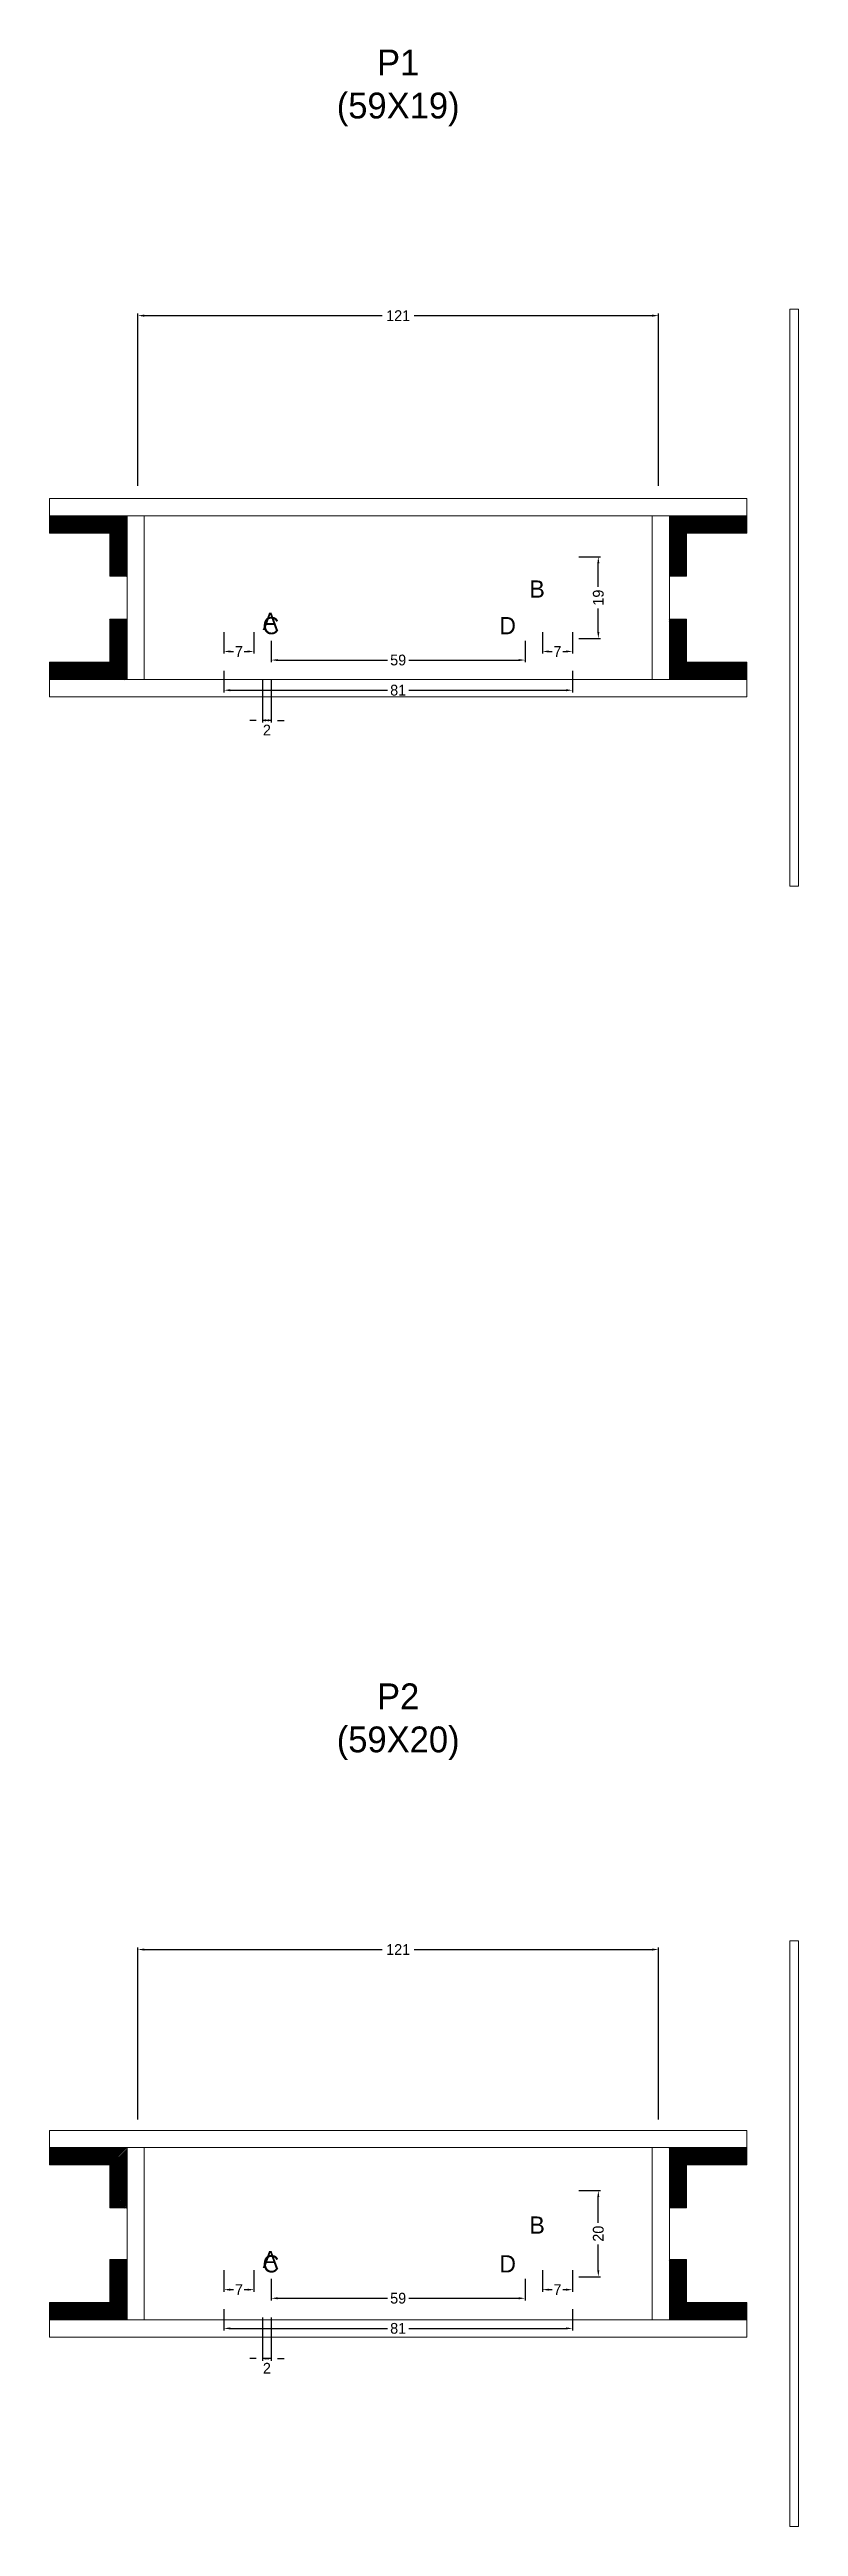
# Model space of a CAD drawing. Header units: centimetres. Extents: x -10500 to 4141, y -7986 to 295.
# Drawn here: x -81 to 93, y -308 to 267 of the extents above; entities that cross this region are included whole.
import ezdxf

# ---------------------------------------------------------------- set-up
doc = ezdxf.new("R2010")
doc.units = ezdxf.units.CM
for name, color, linetype in [('COTA', 241, 'Continuous'), ('Hachura', 251, 'Continuous'), ('NOMENCLATURA', 7, 'Continuous'), ('SARRAFO', 251, 'Continuous')]:
    doc.layers.add(name, color=color, linetype=linetype)
doc.dimstyles.new('cotax2', dxfattribs={"dimtxt": 2.5, "dimasz": 1.5, "dimexe": 0.5, "dimexo": 0.5, "dimgap": 0.5, "dimtad": 1, "dimcen": 2.5, "dimazin": 3, "dimtfac": 1, "dimtmove": 0, "dimatfit": 3})

msp = doc.modelspace()

# ---------------------------------------------------------------- texts
at = {"layer": 'NOMENCLATURA'}
for s, p in [('B', (30.5, 140)), ('A', (-31.5, 132.5)), ('C', (-31.5, 131.5)), ('D', (23.5, 131.5)), ('B', (30.5, -240)), ('A', (-31.5, -248)), ('C', (-31.5, -249)), ('D', (23.5, -249))]:
    msp.add_text(s, height=4, dxfattribs=at).set_placement(p)
at = {"layer": 'NOMENCLATURA', "char_height": 6, "attachment_point": 8}
for s, insert in [('P1\\P(59X19)', (0, 249.5)), ('P2\\P(59X20)', (0, -130))]:
    msp.add_mtext(s, dxfattribs=dict(at, insert=insert))

# ---------------------------------------------------------------- blocks, each defined once
blk = doc.blocks.new('_CLOSEDFILLED')
at = {"color": 0, "linetype": 'BYBLOCK'}
blk.add_solid([(-1, 0.16), (0, 0), (-1, -0.16)], dxfattribs=at)
blk = doc.blocks.new('*D40')
for p, q in [((-40.5, -257.5), (-40.5, -262.5)), ((40.5, -257.5), (40.5, -262.5)), ((-39, -262), (-2.5, -262)), ((2.5, -262), (39, -262))]:
    blk.add_line(p, q)
at = {"layer": 'Defpoints'}
for p in [(-40.5, -257), (40.5, -257), (-40.5, -262)]:
    blk.add_point(p, dxfattribs=at)
at = {"layer": 'COTA', "xscale": 1.5, "yscale": 1.5, "rotation": 180}
blk.add_blockref('_CLOSEDFILLED', (-40.5, -262), dxfattribs=at)
at = {"layer": 'COTA', "xscale": 1.5, "yscale": 1.5}
blk.add_blockref('_CLOSEDFILLED', (40.5, -262), dxfattribs=at)
at = {"layer": 'COTA', "insert": (0, -262), "char_height": 2.5, "attachment_point": 5}
blk.add_mtext('81', dxfattribs=at)
blk = doc.blocks.new('*D41')
for p, q in [((-29.5, -250.5), (-29.5, -255.5)), ((29.5, -250.5), (29.5, -255.5)), ((-28, -255), (-2.5, -255)), ((2.5, -255), (28, -255))]:
    blk.add_line(p, q)
at = {"layer": 'Defpoints'}
for p in [(-29.5, -250), (29.5, -250), (-29.5, -255)]:
    blk.add_point(p, dxfattribs=at)
at = {"layer": 'COTA', "xscale": 1.5, "yscale": 1.5, "rotation": 180}
blk.add_blockref('_CLOSEDFILLED', (-29.5, -255), dxfattribs=at)
at = {"layer": 'COTA', "xscale": 1.5, "yscale": 1.5}
blk.add_blockref('_CLOSEDFILLED', (29.5, -255), dxfattribs=at)
at = {"layer": 'COTA', "insert": (0, -255), "char_height": 2.5, "attachment_point": 5}
blk.add_mtext('59', dxfattribs=at)
blk = doc.blocks.new('*D42')
for p, q in [((42, -230), (47, -230)), ((46.5, -237.5), (46.5, -231.5)), ((46.5, -248.5), (46.5, -242.5)), ((42, -250), (47, -250))]:
    blk.add_line(p, q)
at = {"layer": 'Defpoints'}
for p in [(41.5, -230), (41.5, -250), (46.5, -250)]:
    blk.add_point(p, dxfattribs=at)
at = {"layer": 'COTA', "xscale": 1.5, "yscale": 1.5}
for p, rotation in [((46.5, -230), 90), ((46.5, -250), 270)]:
    blk.add_blockref('_CLOSEDFILLED', p, dxfattribs=dict(at, rotation=rotation))
at = {"layer": 'COTA', "insert": (46.5, -240), "char_height": 2.5, "attachment_point": 5, "rotation": 90}
blk.add_mtext('20', dxfattribs=at)
blk = doc.blocks.new('*D43')
for p, q in [((-40.5, -248.5), (-40.5, -253.5)), ((-39, -253), (-38.25, -253)), ((-35.75, -253), (-35, -253)), ((-33.5, -248.5), (-33.5, -253.5))]:
    blk.add_line(p, q)
at = {"layer": 'Defpoints'}
for p in [(-40.5, -248), (-40.5, -253), (-33.5, -248)]:
    blk.add_point(p, dxfattribs=at)
at = {"layer": 'COTA', "xscale": 1.5, "yscale": 1.5, "rotation": 180}
blk.add_blockref('_CLOSEDFILLED', (-40.5, -253), dxfattribs=at)
at = {"layer": 'COTA', "xscale": 1.5, "yscale": 1.5}
blk.add_blockref('_CLOSEDFILLED', (-33.5, -253), dxfattribs=at)
at = {"layer": 'COTA', "insert": (-37, -253), "char_height": 2.5, "attachment_point": 5}
blk.add_mtext('7', dxfattribs=at)
blk = doc.blocks.new('*D44')
for p, q in [((33.5, -248.5), (33.5, -253.5)), ((35, -253), (35.75, -253)), ((38.25, -253), (39, -253)), ((40.5, -248.5), (40.5, -253.5))]:
    blk.add_line(p, q)
at = {"layer": 'Defpoints'}
for p in [(33.5, -248), (33.5, -253), (40.5, -248)]:
    blk.add_point(p, dxfattribs=at)
at = {"layer": 'COTA', "xscale": 1.5, "yscale": 1.5, "rotation": 180}
blk.add_blockref('_CLOSEDFILLED', (33.5, -253), dxfattribs=at)
at = {"layer": 'COTA', "xscale": 1.5, "yscale": 1.5}
blk.add_blockref('_CLOSEDFILLED', (40.5, -253), dxfattribs=at)
at = {"layer": 'COTA', "insert": (37, -253), "char_height": 2.5, "attachment_point": 5}
blk.add_mtext('7', dxfattribs=at)
blk = doc.blocks.new('*D45')
for p, q in [((-60.5, -213.5), (-60.5, -173.5)), ((-59, -174), (-3.75, -174)), ((3.75, -174), (59, -174)), ((60.5, -213.5), (60.5, -173.5))]:
    blk.add_line(p, q)
at = {"layer": 'Defpoints'}
for p in [(-60.5, -174), (-60.5, -214), (60.5, -214)]:
    blk.add_point(p, dxfattribs=at)
at = {"layer": 'COTA', "xscale": 1.5, "yscale": 1.5, "rotation": 180}
blk.add_blockref('_CLOSEDFILLED', (-60.5, -174), dxfattribs=at)
at = {"layer": 'COTA', "xscale": 1.5, "yscale": 1.5}
blk.add_blockref('_CLOSEDFILLED', (60.5, -174), dxfattribs=at)
at = {"layer": 'COTA', "insert": (0, -174), "char_height": 2.5, "attachment_point": 5}
blk.add_mtext('121', dxfattribs=at)
blk = doc.blocks.new('*D14')
for p, q in [((-40.5, 123), (-40.5, 118)), ((40.5, 123), (40.5, 118)), ((-39, 118.5), (-2.5, 118.5)), ((2.5, 118.5), (39, 118.5))]:
    blk.add_line(p, q)
at = {"layer": 'Defpoints'}
for p in [(-40.5, 123.5), (40.5, 123.5), (-40.5, 118.5)]:
    blk.add_point(p, dxfattribs=at)
at = {"layer": 'COTA', "xscale": 1.5, "yscale": 1.5, "rotation": 180}
blk.add_blockref('_CLOSEDFILLED', (-40.5, 118.5), dxfattribs=at)
at = {"layer": 'COTA', "xscale": 1.5, "yscale": 1.5}
blk.add_blockref('_CLOSEDFILLED', (40.5, 118.5), dxfattribs=at)
at = {"layer": 'COTA', "insert": (0, 118.5), "char_height": 2.5, "attachment_point": 5}
blk.add_mtext('81', dxfattribs=at)
blk = doc.blocks.new('*D15')
for p, q in [((-29.5, 130), (-29.5, 125)), ((29.5, 130), (29.5, 125)), ((-28, 125.5), (-2.5, 125.5)), ((2.5, 125.5), (28, 125.5))]:
    blk.add_line(p, q)
at = {"layer": 'Defpoints'}
for p in [(-29.5, 130.5), (29.5, 130.5), (-29.5, 125.5)]:
    blk.add_point(p, dxfattribs=at)
at = {"layer": 'COTA', "xscale": 1.5, "yscale": 1.5, "rotation": 180}
blk.add_blockref('_CLOSEDFILLED', (-29.5, 125.5), dxfattribs=at)
at = {"layer": 'COTA', "xscale": 1.5, "yscale": 1.5}
blk.add_blockref('_CLOSEDFILLED', (29.5, 125.5), dxfattribs=at)
at = {"layer": 'COTA', "insert": (0, 125.5), "char_height": 2.5, "attachment_point": 5}
blk.add_mtext('59', dxfattribs=at)
blk = doc.blocks.new('*D16')
for p, q in [((42, 149.5), (47, 149.5)), ((46.5, 142.5), (46.5, 148)), ((46.5, 132), (46.5, 137.5)), ((42, 130.5), (47, 130.5))]:
    blk.add_line(p, q)
at = {"layer": 'Defpoints'}
for p in [(41.5, 149.5), (41.5, 130.5), (46.5, 130.5)]:
    blk.add_point(p, dxfattribs=at)
at = {"layer": 'COTA', "xscale": 1.5, "yscale": 1.5}
for p, rotation in [((46.5, 149.5), 90), ((46.5, 130.5), 270)]:
    blk.add_blockref('_CLOSEDFILLED', p, dxfattribs=dict(at, rotation=rotation))
at = {"layer": 'COTA', "insert": (46.5, 140), "char_height": 2.5, "attachment_point": 5, "rotation": 90}
blk.add_mtext('19', dxfattribs=at)
blk = doc.blocks.new('*D17')
for p, q in [((-40.5, 132), (-40.5, 127)), ((-39, 127.5), (-38.25, 127.5)), ((-35.75, 127.5), (-35, 127.5)), ((-33.5, 132), (-33.5, 127))]:
    blk.add_line(p, q)
at = {"layer": 'Defpoints'}
for p in [(-40.5, 132.5), (-33.5, 132.5), (-40.5, 127.5)]:
    blk.add_point(p, dxfattribs=at)
at = {"layer": 'COTA', "xscale": 1.5, "yscale": 1.5, "rotation": 180}
blk.add_blockref('_CLOSEDFILLED', (-40.5, 127.5), dxfattribs=at)
at = {"layer": 'COTA', "xscale": 1.5, "yscale": 1.5}
blk.add_blockref('_CLOSEDFILLED', (-33.5, 127.5), dxfattribs=at)
at = {"layer": 'COTA', "insert": (-37, 127.5), "char_height": 2.5, "attachment_point": 5}
blk.add_mtext('7', dxfattribs=at)
blk = doc.blocks.new('*D18')
for p, q in [((33.5, 132), (33.5, 127)), ((35, 127.5), (35.75, 127.5)), ((38.25, 127.5), (39, 127.5)), ((40.5, 132), (40.5, 127))]:
    blk.add_line(p, q)
at = {"layer": 'Defpoints'}
for p in [(33.5, 132.5), (40.5, 132.5), (33.5, 127.5)]:
    blk.add_point(p, dxfattribs=at)
at = {"layer": 'COTA', "xscale": 1.5, "yscale": 1.5, "rotation": 180}
blk.add_blockref('_CLOSEDFILLED', (33.5, 127.5), dxfattribs=at)
at = {"layer": 'COTA', "xscale": 1.5, "yscale": 1.5}
blk.add_blockref('_CLOSEDFILLED', (40.5, 127.5), dxfattribs=at)
at = {"layer": 'COTA', "insert": (37, 127.5), "char_height": 2.5, "attachment_point": 5}
blk.add_mtext('7', dxfattribs=at)
blk = doc.blocks.new('*D19')
for p, q in [((-60.5, 166), (-60.5, 206)), ((-59, 205.5), (-3.75, 205.5)), ((3.75, 205.5), (59, 205.5)), ((60.5, 166), (60.5, 206))]:
    blk.add_line(p, q)
at = {"layer": 'Defpoints'}
for p in [(-60.5, 205.5), (-60.5, 165.5), (60.5, 165.5)]:
    blk.add_point(p, dxfattribs=at)
at = {"layer": 'COTA', "xscale": 1.5, "yscale": 1.5, "rotation": 180}
blk.add_blockref('_CLOSEDFILLED', (-60.5, 205.5), dxfattribs=at)
at = {"layer": 'COTA', "xscale": 1.5, "yscale": 1.5}
blk.add_blockref('_CLOSEDFILLED', (60.5, 205.5), dxfattribs=at)
at = {"layer": 'COTA', "insert": (0, 205.5), "char_height": 2.5, "attachment_point": 5}
blk.add_mtext('121', dxfattribs=at)

# ---------------------------------------------------------------- dimensions: what is measured, and where the dimension line sits
at = {"layer": 'COTA'}
for base, p1, p2, picture, middle in [((-60.5, 205.5), (-60.5, 165.5), (60.5, 165.5), '*D19', (0, 205.5)), ((-40.5, 127.5), (-40.5, 132.5), (-33.5, 132.5), '*D17', (-37, 127.5)), ((33.5, 127.5), (33.5, 132.5), (40.5, 132.5), '*D18', (37, 127.5)), ((-29.5, 125.5), (-29.5, 130.5), (29.5, 130.5), '*D15', (0, 125.5)), ((-40.5, 118.5), (-40.5, 123.5), (40.5, 123.5), '*D14', (0, 118.5)), ((-60.5, -174), (-60.5, -214), (60.5, -214), '*D45', (0, -174)), ((-40.5, -253), (-40.5, -248), (-33.5, -248), '*D43', (-37, -253)), ((-29.5, -255), (-29.5, -250), (29.5, -250), '*D41', (0, -255)), ((33.5, -253), (33.5, -248), (40.5, -248), '*D44', (37, -253)), ((-40.5, -262), (-40.5, -257), (40.5, -257), '*D40', (0, -262))]:
    dim = msp.add_linear_dim(base=base, p1=p1, p2=p2, dimstyle='cotax2', dxfattribs=at)
    dim.commit()
    dim.dimension.update_dxf_attribs({"geometry": picture, "text_midpoint": middle})
for base, p1, p2, picture, middle in [((46.5, 130.5), (41.5, 130.5), (41.5, 149.5), '*D16', (46.5, 140)), ((46.5, -250), (41.5, -250), (41.5, -230), '*D42', (46.5, -240))]:
    dim = msp.add_linear_dim(base=base, p1=p1, p2=p2, angle=90, dimstyle='cotax2', dxfattribs=at)
    dim.commit()
    dim.dimension.update_dxf_attribs({"geometry": picture, "text_midpoint": middle})
for base, p1, p2 in [((-29.5, 111.5), (-29.5, 121.5), (-31.5, 121.5)), ((-29.5, -269), (-29.5, -259), (-31.5, -259))]:
    msp.add_linear_dim(base=base, p1=p1, p2=p2, dimstyle='cotax2', dxfattribs=at).render()

# ---------------------------------------------------------------- hatches: boundary and pattern name
at = {"layer": 'SARRAFO'}
h = msp.add_hatch(dxfattribs=at)
h.set_pattern_fill('SOLID', scale=2)
h.paths.add_polyline_path([(-81, 155), (-67, 155), (-67, 159), (-81, 159)])
h = msp.add_hatch(dxfattribs=at)
h.set_pattern_fill('SOLID', scale=2)
h.paths.add_polyline_path([(-67, 145), (-63, 145), (-63, 159), (-67, 159)])
h = msp.add_hatch(dxfattribs=at)
h.set_pattern_fill('SOLID', scale=2)
h.paths.add_polyline_path([(63, 145), (67, 145), (67, 159), (63, 159)])
h = msp.add_hatch(dxfattribs=at)
h.set_pattern_fill('SOLID', scale=2)
h.paths.add_polyline_path([(67, 155), (81, 155), (81, 159), (67, 159)])
h = msp.add_hatch(dxfattribs=at)
h.set_pattern_fill('SOLID', scale=2)
h.paths.add_polyline_path([(-67, 121), (-63, 121), (-63, 135), (-67, 135)])
h = msp.add_hatch(dxfattribs=at)
h.set_pattern_fill('SOLID', scale=2)
h.paths.add_polyline_path([(63, 121), (67, 121), (67, 135), (63, 135)])
h = msp.add_hatch(dxfattribs=at)
h.set_pattern_fill('SOLID', scale=2)
h.paths.add_polyline_path([(-81, 121), (-67, 121), (-67, 125), (-81, 125)])
h = msp.add_hatch(dxfattribs=at)
h.set_pattern_fill('SOLID', scale=2)
h.paths.add_polyline_path([(67, 121), (81, 121), (81, 125), (67, 125)])
h = msp.add_hatch(dxfattribs=at)
h.set_pattern_fill('SOLID', scale=2)
h.paths.add_polyline_path([(-81, -224), (-67, -224), (-67, -220), (-81, -220)])
h = msp.add_hatch(dxfattribs=at)
h.set_pattern_fill('SOLID', scale=2)
h.paths.add_polyline_path([(-67, -234), (-63, -234), (-63, -220), (-67, -220)])
h = msp.add_hatch(dxfattribs=at)
h.set_pattern_fill('SOLID', scale=2)
h.paths.add_polyline_path([(63, -234), (67, -234), (67, -220), (63, -220)])
h = msp.add_hatch(dxfattribs=at)
h.set_pattern_fill('SOLID', scale=2)
h.paths.add_polyline_path([(67, -224), (81, -224), (81, -220), (67, -220)])
h = msp.add_hatch(dxfattribs=at)
h.set_pattern_fill('SOLID', scale=2)
h.paths.add_polyline_path([(-67, -260), (-63, -260), (-63, -246), (-67, -246)])
h = msp.add_hatch(dxfattribs=at)
h.set_pattern_fill('SOLID', scale=2)
h.paths.add_polyline_path([(63, -260), (67, -260), (67, -246), (63, -246)])
h = msp.add_hatch(dxfattribs=at)
h.set_pattern_fill('SOLID', scale=2)
h.paths.add_polyline_path([(-81, -260), (-67, -260), (-67, -256), (-81, -256)])
h = msp.add_hatch(dxfattribs=at)
h.set_pattern_fill('SOLID', scale=2)
h.paths.add_polyline_path([(67, -260), (81, -260), (81, -256), (67, -256)])

# ---------------------------------------------------------------- linework, layer by layer
at = {"layer": 'Hachura', "lineweight": 13}
for points in [[(91, 73), (93, 73), (93, 207), (91, 207)], [(91, -308), (93, -308), (93, -172), (91, -172)]]:
    msp.add_lwpolyline(points, close=True, dxfattribs=at)
at = {"layer": 'Hachura', "lineweight": 18}
for points in [[(-81, 159), (81, 159), (81, 163), (-81, 163)], [(-63, 121), (-59, 121), (-59, 159), (-63, 159)], [(59, 121), (63, 121), (63, 159), (59, 159)], [(-81, 117), (81, 117), (81, 121), (-81, 121)], [(-81, -220), (81, -220), (81, -216), (-81, -216)], [(-63, -260), (-59, -260), (-59, -220), (-63, -220)], [(59, -260), (63, -260), (63, -220), (59, -220)], [(-81, -264), (81, -264), (81, -260), (-81, -260)]]:
    msp.add_lwpolyline(points, close=True, dxfattribs=at)
at = {"layer": 'SARRAFO', "lineweight": 13}
for points in [[(-81, 155), (-67, 155), (-67, 159), (-81, 159)], [(-67, 145), (-63, 145), (-63, 159), (-67, 159)], [(63, 145), (67, 145), (67, 159), (63, 159)], [(67, 155), (81, 155), (81, 159), (67, 159)], [(-67, 121), (-63, 121), (-63, 135), (-67, 135)], [(63, 121), (67, 121), (67, 135), (63, 135)], [(-81, 121), (-67, 121), (-67, 125), (-81, 125)], [(67, 121), (81, 121), (81, 125), (67, 125)], [(-81, -224), (-67, -224), (-67, -220), (-81, -220)], [(-67, -234), (-63, -234), (-63, -220), (-67, -220)], [(63, -234), (67, -234), (67, -220), (63, -220)], [(67, -224), (81, -224), (81, -220), (67, -220)], [(-67, -260), (-63, -260), (-63, -246), (-67, -246)], [(63, -260), (67, -260), (67, -246), (63, -246)], [(-81, -260), (-67, -260), (-67, -256), (-81, -256)], [(67, -260), (81, -260), (81, -256), (67, -256)]]:
    msp.add_lwpolyline(points, close=True, dxfattribs=at)

msp.set_redraw_order([(e.dxf.handle, doc.entitydb.next_handle()) for e in msp.query("TEXT MTEXT ATTDEF DIMENSION ARC_DIMENSION")])  # texts and dimensions are drawn at this point

doc.saveas('drawing.dxf')
